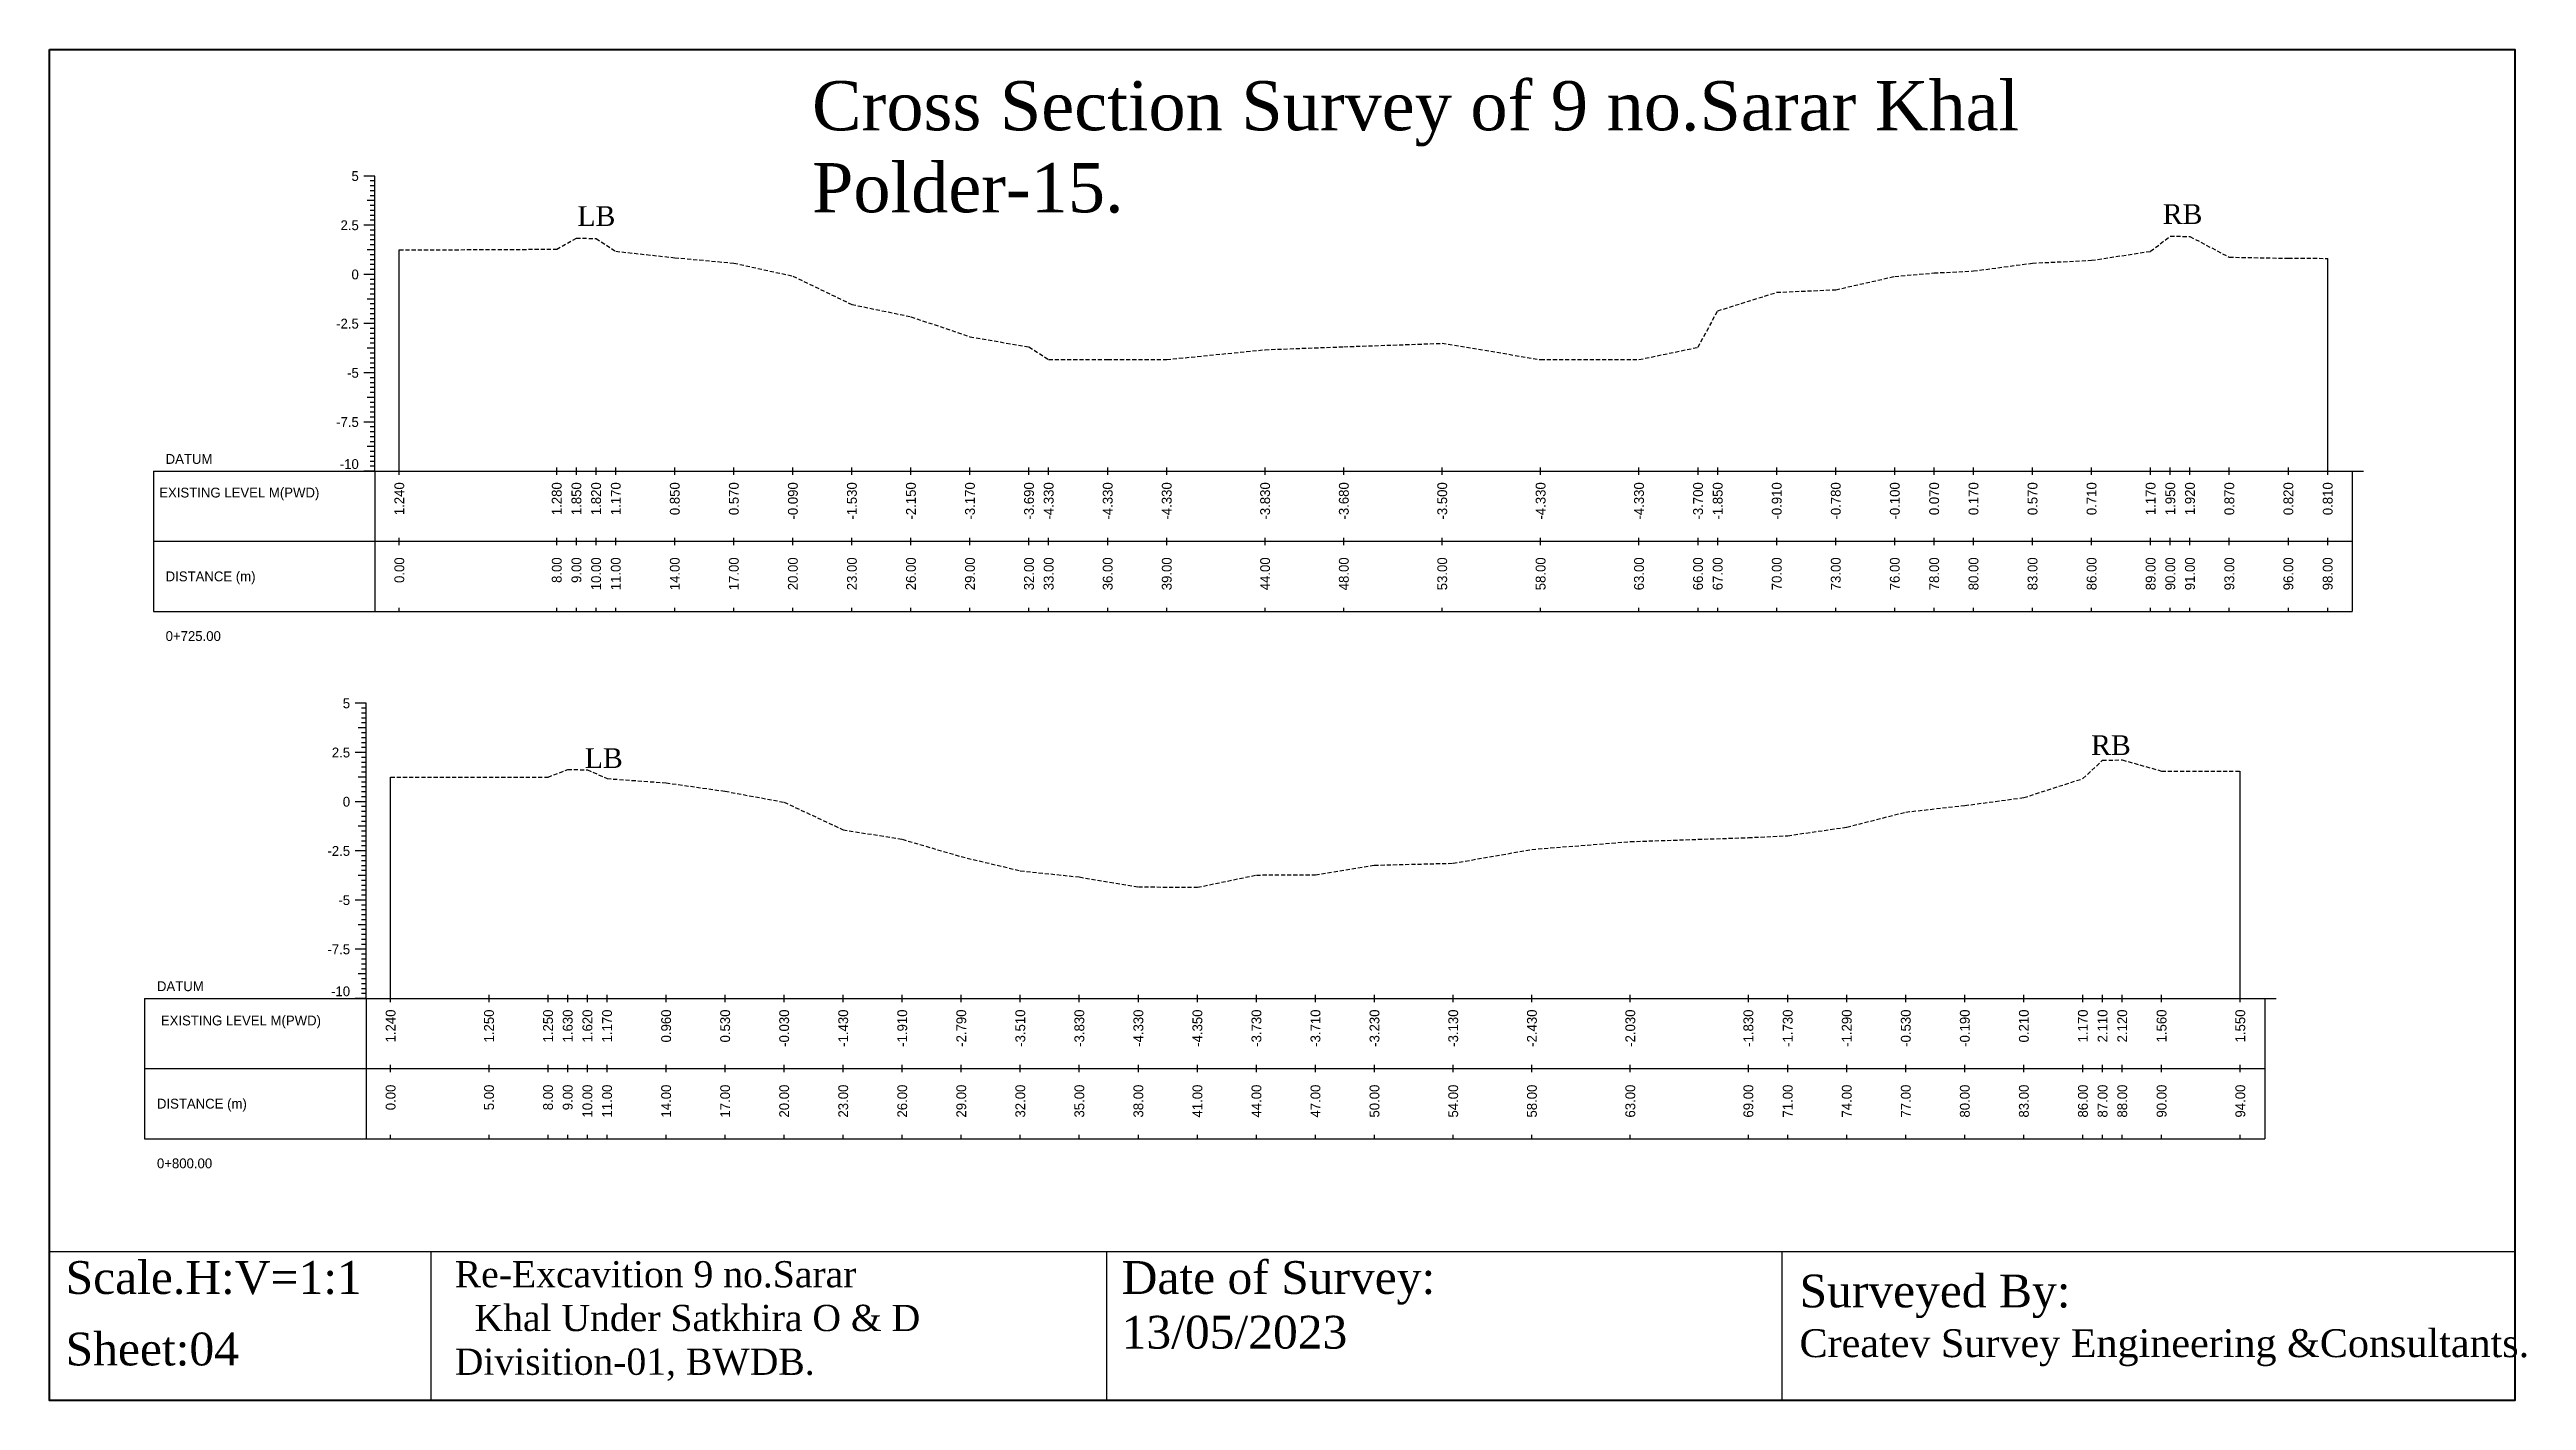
# Model space of a CAD drawing. Header units: inches. Extents: x 2527 to 3799, y -2520 to -1051.
# Drawn here: x 2527.3 to 2678.4, y -1543.1 to -1460.7 of the extents above; entities that cross this region are included whole.
import ezdxf
from ezdxf.enums import TextEntityAlignment as Align

# ---------------------------------------------------------------- set-up
doc = ezdxf.new("R2010")
doc.units = ezdxf.units.IN
doc.header["$MEASUREMENT"] = 0
doc.linetypes.add('HIDDEN', pattern=[0.375, 0.25, -0.125])
doc.layers.add('CS_Drawing', color=7, linetype='Continuous')
doc.layers.add('GL', color=3, linetype='HIDDEN')
doc.styles.add('romans', font='romans.shx')

msp = doc.modelspace()

# ---------------------------------------------------------------- texts
at = {"attachment_point": 1, "style": 'romans'}
for s, insert, char_height, width in [('{\\fTimes New Roman|b0|i0|c0|p18;Cross Section Survey of 9 no.Sarar Khal Polder-15.}', (2573.84, -1462.64), 3, 75.7359), ('{\\fTimes New Roman|b0|i0|c0|p18;LB}', (2559.53, -1470.27), 1.2, 105.3266), ('{\\fTimes New Roman|b0|i0|c0|p18;RB}', (2656.21, -1470.15), 1.2, 105.3266), ('{\\fTimes New Roman|b0|i0|c0|p18;RB}', (2651.84, -1502.53), 1.2, 105.3266), ('{\\fTimes New Roman|b0|i0|c0|p18;LB}', (2559.98, -1503.32), 1.2, 105.3266), ('{\\fTimes New Roman|b0|i0|c0|p18;Scale.H:V=1:1}', (2528.32, -1534.59), 2, 22.2708), ('{\\fTimes New Roman|b0|i0|c0|p18;Re-Excavition 9 no.Sarar\\P  Khal Under Satkhira O & D    Divisition-01, BWDB.}', (2552.05, -1534.59), 1.6, 38.8405), ('{\\fTimes New Roman|b0|i0|c0|p18;Date of Survey: 13/05/2023}', (2592.72, -1534.59), 2, 22.2708), ('{\\fTimes New Roman|b0|i0|c0|p18;Surveyed By:                                     \\H0.85x;Createv Survey Engineering &Consultants.}', (2634.06, -1535.41), 2, 45.2193), ('{\\fTimes New Roman|b0|i0|c0|p18;Sheet:04}', (2528.32, -1538.95), 2, 38.8405)]:
    msp.add_mtext(s, dxfattribs=dict(at, insert=insert, char_height=char_height, width=width))
at = {"layer": 'CS_Drawing'}
for s, p in [('5', (2546.2, -1468.43)), ('2.5', (2546.2, -1471.43)), ('0', (2546.2, -1474.43)), ('-2.5', (2546.2, -1477.43)), ('-5', (2546.2, -1480.43)), ('-7.5', (2546.2, -1483.43)), ('5', (2545.67, -1500.58)), ('2.5', (2545.67, -1503.58)), ('0', (2545.67, -1506.58)), ('-2.5', (2545.67, -1509.58)), ('-5', (2545.67, -1512.58)), ('-7.5', (2545.67, -1515.58))]:
    msp.add_text(s, height=0.6, dxfattribs=at).set_placement(p, align=Align.MIDDLE_RIGHT)
for s, p in [('DATUM', (2534.42, -1485.68)), ('EXISTING LEVEL M(PWD)', (2534.03, -1487.73)), ('DISTANCE (m)', (2534.42, -1492.84)), ('0+725.00', (2534.42, -1496.48)), ('DATUM', (2533.89, -1517.83)), ('EXISTING LEVEL M(PWD)', (2534.13, -1519.92)), ('DISTANCE (m)', (2533.89, -1524.99)), ('0+800.00', (2533.89, -1528.63))]:
    msp.add_text(s, height=0.6, dxfattribs=at).set_placement(p, align=Align.MIDDLE_LEFT)
for p in [(2546.2, -1486.29), (2545.67, -1518.44)]:
    msp.add_text('-10', height=0.6, dxfattribs=at).set_placement(p, align=Align.RIGHT)
for s, p in [('1.240', (2548.67, -1487.1)), ('1.280', (2558.27, -1487.1)), ('1.850', (2559.47, -1487.1)), ('1.820', (2560.67, -1487.1)), ('1.170', (2561.87, -1487.1)), ('0.850', (2565.47, -1487.1)), ('0.570', (2569.07, -1487.1)), ('-0.090', (2572.67, -1487.1)), ('-1.530', (2576.27, -1487.1)), ('-2.150', (2579.87, -1487.1)), ('-3.170', (2583.47, -1487.1)), ('-3.690', (2587.07, -1487.1)), ('-4.330', (2588.27, -1487.1)), ('-4.330', (2591.87, -1487.1)), ('-4.330', (2595.47, -1487.1)), ('-3.830', (2601.47, -1487.1)), ('-3.680', (2606.27, -1487.1)), ('-3.500', (2612.27, -1487.1)), ('-4.330', (2618.27, -1487.1)), ('-4.330', (2624.27, -1487.1)), ('-3.700', (2627.87, -1487.1)), ('-1.850', (2629.07, -1487.1)), ('-0.910', (2632.67, -1487.1)), ('-0.780', (2636.27, -1487.1)), ('-0.100', (2639.87, -1487.1)), ('0.070', (2642.27, -1487.1)), ('0.170', (2644.67, -1487.1)), ('0.570', (2648.27, -1487.1)), ('0.710', (2651.87, -1487.1)), ('1.170', (2655.47, -1487.1)), ('1.950', (2656.67, -1487.1)), ('1.920', (2657.87, -1487.1)), ('0.870', (2660.27, -1487.1)), ('0.820', (2663.87, -1487.1)), ('0.810', (2666.27, -1487.1)), ('0.00', (2548.67, -1491.68)), ('8.00', (2558.27, -1491.68)), ('9.00', (2559.47, -1491.68)), ('10.00', (2560.67, -1491.68)), ('11.00', (2561.87, -1491.68)), ('14.00', (2565.47, -1491.68)), ('17.00', (2569.07, -1491.68)), ('20.00', (2572.67, -1491.68)), ('23.00', (2576.27, -1491.68)), ('26.00', (2579.87, -1491.68)), ('29.00', (2583.47, -1491.68)), ('32.00', (2587.07, -1491.68)), ('33.00', (2588.27, -1491.68)), ('36.00', (2591.87, -1491.68)), ('39.00', (2595.47, -1491.68)), ('44.00', (2601.47, -1491.68)), ('48.00', (2606.27, -1491.68)), ('53.00', (2612.27, -1491.68)), ('58.00', (2618.27, -1491.68)), ('63.00', (2624.27, -1491.68)), ('66.00', (2627.87, -1491.68)), ('67.00', (2629.07, -1491.68)), ('70.00', (2632.67, -1491.68)), ('73.00', (2636.27, -1491.68)), ('76.00', (2639.87, -1491.68)), ('78.00', (2642.27, -1491.68)), ('80.00', (2644.67, -1491.68)), ('83.00', (2648.27, -1491.68)), ('86.00', (2651.87, -1491.68)), ('89.00', (2655.47, -1491.68)), ('90.00', (2656.67, -1491.68)), ('91.00', (2657.87, -1491.68)), ('93.00', (2660.27, -1491.68)), ('96.00', (2663.87, -1491.68)), ('98.00', (2666.27, -1491.68)), ('1.240', (2548.14, -1519.25)), ('1.250', (2554.14, -1519.25)), ('1.250', (2557.74, -1519.25)), ('1.630', (2558.94, -1519.25)), ('1.620', (2560.14, -1519.25)), ('1.170', (2561.34, -1519.25)), ('0.960', (2564.94, -1519.25)), ('0.530', (2568.54, -1519.25)), ('-0.030', (2572.14, -1519.25)), ('-1.430', (2575.74, -1519.25)), ('-1.910', (2579.34, -1519.25)), ('-2.790', (2582.94, -1519.25)), ('-3.510', (2586.54, -1519.25)), ('-3.830', (2590.14, -1519.25)), ('-4.330', (2593.74, -1519.25)), ('-4.350', (2597.34, -1519.25)), ('-3.730', (2600.94, -1519.25)), ('-3.710', (2604.54, -1519.25)), ('-3.230', (2608.14, -1519.25)), ('-3.130', (2612.94, -1519.25)), ('-2.430', (2617.74, -1519.25)), ('-2.030', (2623.74, -1519.25)), ('-1.830', (2630.94, -1519.25)), ('-1.730', (2633.34, -1519.25)), ('-1.290', (2636.94, -1519.25)), ('-0.530', (2640.54, -1519.25)), ('-0.190', (2644.14, -1519.25)), ('0.210', (2647.74, -1519.25)), ('1.170', (2651.34, -1519.25)), ('2.110', (2652.54, -1519.25)), ('2.120', (2653.74, -1519.25)), ('1.560', (2656.14, -1519.25)), ('1.550', (2660.94, -1519.25)), ('0.00', (2548.14, -1523.83)), ('5.00', (2554.14, -1523.83)), ('8.00', (2557.74, -1523.83)), ('9.00', (2558.94, -1523.83)), ('10.00', (2560.14, -1523.83)), ('11.00', (2561.34, -1523.83)), ('14.00', (2564.94, -1523.83)), ('17.00', (2568.54, -1523.83)), ('20.00', (2572.14, -1523.83)), ('23.00', (2575.74, -1523.83)), ('26.00', (2579.34, -1523.83)), ('29.00', (2582.94, -1523.83)), ('32.00', (2586.54, -1523.83)), ('35.00', (2590.14, -1523.83)), ('38.00', (2593.74, -1523.83)), ('41.00', (2597.34, -1523.83)), ('44.00', (2600.94, -1523.83)), ('47.00', (2604.54, -1523.83)), ('50.00', (2608.14, -1523.83)), ('54.00', (2612.94, -1523.83)), ('58.00', (2617.74, -1523.83)), ('63.00', (2623.74, -1523.83)), ('69.00', (2630.94, -1523.83)), ('71.00', (2633.34, -1523.83)), ('74.00', (2636.94, -1523.83)), ('77.00', (2640.54, -1523.83)), ('80.00', (2644.14, -1523.83)), ('83.00', (2647.74, -1523.83)), ('86.00', (2651.34, -1523.83)), ('87.00', (2652.54, -1523.83)), ('88.00', (2653.74, -1523.83)), ('90.00', (2656.14, -1523.83)), ('94.00', (2660.94, -1523.83))]:
    msp.add_text(s, height=0.6, rotation=90, dxfattribs=at).set_placement(p, align=Align.MIDDLE_RIGHT)

# ---------------------------------------------------------------- linework, layer by layer
at = {"color": 4, "lineweight": 40}
msp.add_lwpolyline([(2527.34, -1460.72), (2677.68, -1460.72), (2677.68, -1543.09), (2527.34, -1543.09)], close=True, dxfattribs=at)
for points in [[(2677.68, -1460.72), (2677.68, -1543.09)], [(2527.34, -1534.01), (2677.68, -1534.01)], [(2527.34, -1534.01), (2527.34, -1543.09)], [(2550.59, -1534.01), (2550.59, -1543.09)], [(2591.79, -1534.01), (2591.79, -1543.09)], [(2632.99, -1534.01), (2632.99, -1543.09)]]:
    msp.add_lwpolyline(points)
at = {"layer": 'CS_Drawing'}
for p, q in [((2547.17, -1468.43), (2546.5, -1468.43)), ((2547.17, -1468.43), (2546.7, -1468.43)), ((2547.17, -1468.43), (2546.9, -1468.43)), ((2547.17, -1468.73), (2546.9, -1468.73)), ((2547.17, -1469.03), (2546.9, -1469.03)), ((2547.17, -1469.33), (2546.9, -1469.33)), ((2547.17, -1469.63), (2546.9, -1469.63)), ((2547.17, -1486.43), (2547.17, -1468.43)), ((2547.17, -1469.93), (2546.7, -1469.93)), ((2547.17, -1469.93), (2546.9, -1469.93)), ((2547.17, -1470.23), (2546.9, -1470.23)), ((2547.17, -1470.53), (2546.9, -1470.53)), ((2547.17, -1470.83), (2546.9, -1470.83)), ((2547.17, -1471.13), (2546.9, -1471.13)), ((2547.17, -1471.43), (2546.5, -1471.43)), ((2547.17, -1471.43), (2546.7, -1471.43)), ((2547.17, -1471.43), (2546.9, -1471.43)), ((2547.17, -1471.73), (2546.9, -1471.73)), ((2547.17, -1472.03), (2546.9, -1472.03)), ((2547.17, -1472.33), (2546.9, -1472.33)), ((2547.17, -1472.63), (2546.9, -1472.63)), ((2547.17, -1472.93), (2546.7, -1472.93)), ((2547.17, -1472.93), (2546.9, -1472.93)), ((2547.17, -1473.23), (2546.9, -1473.23)), ((2547.17, -1473.53), (2546.9, -1473.53)), ((2547.17, -1473.83), (2546.9, -1473.83)), ((2547.17, -1474.13), (2546.9, -1474.13)), ((2548.67, -1486.43), (2548.67, -1472.94)), ((2666.27, -1486.43), (2666.27, -1473.45)), ((2547.17, -1474.43), (2546.5, -1474.43)), ((2547.17, -1474.43), (2546.7, -1474.43)), ((2547.17, -1474.43), (2546.9, -1474.43)), ((2547.17, -1474.73), (2546.9, -1474.73)), ((2547.17, -1475.03), (2546.9, -1475.03)), ((2547.17, -1475.33), (2546.9, -1475.33)), ((2547.17, -1475.63), (2546.9, -1475.63)), ((2547.17, -1475.93), (2546.7, -1475.93)), ((2547.17, -1475.93), (2546.9, -1475.93)), ((2547.17, -1476.23), (2546.9, -1476.23)), ((2547.17, -1476.53), (2546.9, -1476.53)), ((2547.17, -1476.83), (2546.9, -1476.83)), ((2547.17, -1477.13), (2546.9, -1477.13)), ((2547.17, -1477.43), (2546.5, -1477.43)), ((2547.17, -1477.43), (2546.7, -1477.43)), ((2547.17, -1477.43), (2546.9, -1477.43)), ((2547.17, -1477.73), (2546.9, -1477.73)), ((2547.17, -1478.03), (2546.9, -1478.03)), ((2547.17, -1478.33), (2546.9, -1478.33)), ((2547.17, -1478.63), (2546.9, -1478.63)), ((2547.17, -1478.93), (2546.7, -1478.93)), ((2547.17, -1478.93), (2546.9, -1478.93)), ((2547.17, -1479.23), (2546.9, -1479.23)), ((2547.17, -1479.53), (2546.9, -1479.53)), ((2547.17, -1479.83), (2546.9, -1479.83)), ((2547.17, -1480.13), (2546.9, -1480.13)), ((2547.17, -1480.43), (2546.5, -1480.43)), ((2547.17, -1480.43), (2546.7, -1480.43)), ((2547.17, -1480.43), (2546.9, -1480.43)), ((2547.17, -1480.73), (2546.9, -1480.73)), ((2547.17, -1481.03), (2546.9, -1481.03)), ((2547.17, -1481.33), (2546.9, -1481.33)), ((2547.17, -1481.63), (2546.9, -1481.63)), ((2547.17, -1481.93), (2546.7, -1481.93)), ((2547.17, -1481.93), (2546.9, -1481.93)), ((2547.17, -1482.23), (2546.9, -1482.23)), ((2547.17, -1482.53), (2546.9, -1482.53)), ((2547.17, -1482.83), (2546.9, -1482.83)), ((2547.17, -1483.13), (2546.9, -1483.13)), ((2547.17, -1483.43), (2546.5, -1483.43)), ((2547.17, -1483.43), (2546.7, -1483.43)), ((2547.17, -1483.43), (2546.9, -1483.43)), ((2547.17, -1483.73), (2546.9, -1483.73)), ((2547.17, -1484.03), (2546.9, -1484.03)), ((2547.17, -1484.33), (2546.9, -1484.33)), ((2547.17, -1484.63), (2546.9, -1484.63)), ((2547.17, -1484.93), (2546.7, -1484.93)), ((2547.17, -1484.93), (2546.9, -1484.93)), ((2547.17, -1485.23), (2546.9, -1485.23)), ((2547.17, -1485.53), (2546.9, -1485.53)), ((2547.17, -1485.83), (2546.9, -1485.83)), ((2547.17, -1486.13), (2546.9, -1486.13)), ((2548.67, -1486.65), (2548.67, -1486.2)), ((2558.27, -1486.65), (2558.27, -1486.2)), ((2559.47, -1486.65), (2559.47, -1486.2)), ((2560.67, -1486.65), (2560.67, -1486.2)), ((2561.87, -1486.65), (2561.87, -1486.2)), ((2565.47, -1486.65), (2565.47, -1486.2)), ((2569.07, -1486.65), (2569.07, -1486.2)), ((2572.67, -1486.65), (2572.67, -1486.2)), ((2576.27, -1486.65), (2576.27, -1486.2)), ((2579.87, -1486.65), (2579.87, -1486.2)), ((2583.47, -1486.65), (2583.47, -1486.2)), ((2587.07, -1486.65), (2587.07, -1486.2)), ((2588.27, -1486.65), (2588.27, -1486.2)), ((2591.87, -1486.65), (2591.87, -1486.2)), ((2595.47, -1486.65), (2595.47, -1486.2)), ((2601.47, -1486.65), (2601.47, -1486.2)), ((2606.27, -1486.65), (2606.27, -1486.2)), ((2612.27, -1486.65), (2612.27, -1486.2)), ((2618.27, -1486.65), (2618.27, -1486.2)), ((2624.27, -1486.65), (2624.27, -1486.2)), ((2627.87, -1486.65), (2627.87, -1486.2)), ((2629.07, -1486.65), (2629.07, -1486.2)), ((2632.67, -1486.65), (2632.67, -1486.2)), ((2636.27, -1486.65), (2636.27, -1486.2)), ((2639.87, -1486.65), (2639.87, -1486.2)), ((2642.27, -1486.65), (2642.27, -1486.2)), ((2644.67, -1486.65), (2644.67, -1486.2)), ((2648.27, -1486.65), (2648.27, -1486.2)), ((2651.87, -1486.65), (2651.87, -1486.2)), ((2655.47, -1486.65), (2655.47, -1486.2)), ((2656.67, -1486.65), (2656.67, -1486.2)), ((2657.87, -1486.65), (2657.87, -1486.2)), ((2660.27, -1486.65), (2660.27, -1486.2)), ((2663.87, -1486.65), (2663.87, -1486.2)), ((2666.27, -1486.65), (2666.27, -1486.2)), ((2533.67, -1486.43), (2547.17, -1486.43)), ((2533.67, -1486.43), (2533.67, -1494.98)), ((2547.17, -1486.43), (2546.5, -1486.43)), ((2547.17, -1486.43), (2546.7, -1486.43)), ((2547.17, -1486.43), (2546.9, -1486.43)), ((2547.17, -1486.43), (2667.77, -1486.43)), ((2547.17, -1486.43), (2547.17, -1494.98)), ((2667.77, -1486.43), (2668.45, -1486.43)), ((2667.77, -1486.43), (2668.25, -1486.43)), ((2667.77, -1486.43), (2668.04, -1486.43)), ((2667.77, -1486.43), (2667.77, -1494.98)), ((2533.67, -1490.7), (2547.17, -1490.7)), ((2547.17, -1490.7), (2667.77, -1490.7)), ((2547.17, -1490.7), (2667.77, -1490.7)), ((2548.67, -1490.93), (2548.67, -1490.48)), ((2558.27, -1490.93), (2558.27, -1490.48)), ((2559.47, -1490.93), (2559.47, -1490.48)), ((2560.67, -1490.93), (2560.67, -1490.48)), ((2561.87, -1490.93), (2561.87, -1490.48)), ((2565.47, -1490.93), (2565.47, -1490.48)), ((2569.07, -1490.93), (2569.07, -1490.48)), ((2572.67, -1490.93), (2572.67, -1490.48)), ((2576.27, -1490.93), (2576.27, -1490.48)), ((2579.87, -1490.93), (2579.87, -1490.48)), ((2583.47, -1490.93), (2583.47, -1490.48)), ((2587.07, -1490.93), (2587.07, -1490.48)), ((2588.27, -1490.93), (2588.27, -1490.48)), ((2591.87, -1490.93), (2591.87, -1490.48)), ((2595.47, -1490.93), (2595.47, -1490.48)), ((2601.47, -1490.93), (2601.47, -1490.48)), ((2606.27, -1490.93), (2606.27, -1490.48)), ((2612.27, -1490.93), (2612.27, -1490.48)), ((2618.27, -1490.93), (2618.27, -1490.48)), ((2624.27, -1490.93), (2624.27, -1490.48)), ((2627.87, -1490.93), (2627.87, -1490.48)), ((2629.07, -1490.93), (2629.07, -1490.48)), ((2632.67, -1490.93), (2632.67, -1490.48)), ((2636.27, -1490.93), (2636.27, -1490.48)), ((2639.87, -1490.93), (2639.87, -1490.48)), ((2642.27, -1490.93), (2642.27, -1490.48)), ((2644.67, -1490.93), (2644.67, -1490.48)), ((2648.27, -1490.93), (2648.27, -1490.48)), ((2651.87, -1490.93), (2651.87, -1490.48)), ((2655.47, -1490.93), (2655.47, -1490.48)), ((2656.67, -1490.93), (2656.67, -1490.48)), ((2657.87, -1490.93), (2657.87, -1490.48)), ((2660.27, -1490.93), (2660.27, -1490.48)), ((2663.87, -1490.93), (2663.87, -1490.48)), ((2666.27, -1490.93), (2666.27, -1490.48)), ((2533.67, -1494.98), (2547.17, -1494.98)), ((2547.17, -1494.98), (2667.77, -1494.98)), ((2548.67, -1494.98), (2548.67, -1494.75)), ((2558.27, -1494.98), (2558.27, -1494.75)), ((2559.47, -1494.98), (2559.47, -1494.75)), ((2560.67, -1494.98), (2560.67, -1494.75)), ((2561.87, -1494.98), (2561.87, -1494.75)), ((2565.47, -1494.98), (2565.47, -1494.75)), ((2569.07, -1494.98), (2569.07, -1494.75)), ((2572.67, -1494.98), (2572.67, -1494.75)), ((2576.27, -1494.98), (2576.27, -1494.75)), ((2579.87, -1494.98), (2579.87, -1494.75)), ((2583.47, -1494.98), (2583.47, -1494.75)), ((2587.07, -1494.98), (2587.07, -1494.75)), ((2588.27, -1494.98), (2588.27, -1494.75)), ((2591.87, -1494.98), (2591.87, -1494.75)), ((2595.47, -1494.98), (2595.47, -1494.75)), ((2601.47, -1494.98), (2601.47, -1494.75)), ((2606.27, -1494.98), (2606.27, -1494.75)), ((2612.27, -1494.98), (2612.27, -1494.75)), ((2618.27, -1494.98), (2618.27, -1494.75)), ((2624.27, -1494.98), (2624.27, -1494.75)), ((2627.87, -1494.98), (2627.87, -1494.75)), ((2629.07, -1494.98), (2629.07, -1494.75)), ((2632.67, -1494.98), (2632.67, -1494.75)), ((2636.27, -1494.98), (2636.27, -1494.75)), ((2639.87, -1494.98), (2639.87, -1494.75)), ((2642.27, -1494.98), (2642.27, -1494.75)), ((2644.67, -1494.98), (2644.67, -1494.75)), ((2648.27, -1494.98), (2648.27, -1494.75)), ((2651.87, -1494.98), (2651.87, -1494.75)), ((2655.47, -1494.98), (2655.47, -1494.75)), ((2656.67, -1494.98), (2656.67, -1494.75)), ((2657.87, -1494.98), (2657.87, -1494.75)), ((2660.27, -1494.98), (2660.27, -1494.75)), ((2663.87, -1494.98), (2663.87, -1494.75)), ((2666.27, -1494.98), (2666.27, -1494.75)), ((2546.64, -1500.58), (2545.97, -1500.58)), ((2546.64, -1500.58), (2546.17, -1500.58)), ((2546.64, -1500.58), (2546.37, -1500.58)), ((2546.64, -1500.88), (2546.37, -1500.88)), ((2546.64, -1501.18), (2546.37, -1501.18)), ((2546.64, -1518.58), (2546.64, -1500.58)), ((2546.64, -1502.08), (2546.17, -1502.08)), ((2546.64, -1501.48), (2546.37, -1501.48)), ((2546.64, -1501.78), (2546.37, -1501.78)), ((2546.64, -1502.08), (2546.37, -1502.08)), ((2546.64, -1502.38), (2546.37, -1502.38)), ((2546.64, -1502.68), (2546.37, -1502.68)), ((2546.64, -1503.58), (2545.97, -1503.58)), ((2546.64, -1503.58), (2546.17, -1503.58)), ((2546.64, -1502.98), (2546.37, -1502.98)), ((2546.64, -1503.28), (2546.37, -1503.28)), ((2546.64, -1503.58), (2546.37, -1503.58)), ((2546.64, -1503.88), (2546.37, -1503.88)), ((2546.64, -1504.18), (2546.37, -1504.18)), ((2546.64, -1505.08), (2546.17, -1505.08)), ((2546.64, -1504.48), (2546.37, -1504.48)), ((2546.64, -1504.78), (2546.37, -1504.78)), ((2546.64, -1505.08), (2546.37, -1505.08)), ((2546.64, -1505.38), (2546.37, -1505.38)), ((2546.64, -1505.68), (2546.37, -1505.68)), ((2546.64, -1505.98), (2546.37, -1505.98)), ((2548.14, -1518.58), (2548.14, -1505.09)), ((2660.94, -1518.58), (2660.94, -1504.72)), ((2546.64, -1506.58), (2545.97, -1506.58)), ((2546.64, -1506.58), (2546.17, -1506.58)), ((2546.64, -1506.28), (2546.37, -1506.28)), ((2546.64, -1506.58), (2546.37, -1506.58)), ((2546.64, -1506.88), (2546.37, -1506.88)), ((2546.64, -1507.18), (2546.37, -1507.18)), ((2546.64, -1507.48), (2546.37, -1507.48)), ((2546.64, -1508.08), (2546.17, -1508.08)), ((2546.64, -1507.78), (2546.37, -1507.78)), ((2546.64, -1508.08), (2546.37, -1508.08)), ((2546.64, -1508.38), (2546.37, -1508.38)), ((2546.64, -1508.68), (2546.37, -1508.68)), ((2546.64, -1508.98), (2546.37, -1508.98)), ((2546.64, -1509.58), (2545.97, -1509.58)), ((2546.64, -1509.58), (2546.17, -1509.58)), ((2546.64, -1509.28), (2546.37, -1509.28)), ((2546.64, -1509.58), (2546.37, -1509.58)), ((2546.64, -1509.88), (2546.37, -1509.88)), ((2546.64, -1510.18), (2546.37, -1510.18)), ((2546.64, -1510.48), (2546.37, -1510.48)), ((2546.64, -1511.08), (2546.17, -1511.08)), ((2546.64, -1510.78), (2546.37, -1510.78)), ((2546.64, -1511.08), (2546.37, -1511.08)), ((2546.64, -1511.38), (2546.37, -1511.38)), ((2546.64, -1511.68), (2546.37, -1511.68)), ((2546.64, -1511.98), (2546.37, -1511.98)), ((2546.64, -1512.58), (2545.97, -1512.58)), ((2546.64, -1512.58), (2546.17, -1512.58)), ((2546.64, -1512.28), (2546.37, -1512.28)), ((2546.64, -1512.58), (2546.37, -1512.58)), ((2546.64, -1512.88), (2546.37, -1512.88)), ((2546.64, -1513.18), (2546.37, -1513.18)), ((2546.64, -1513.48), (2546.37, -1513.48)), ((2546.64, -1514.08), (2546.17, -1514.08)), ((2546.64, -1513.78), (2546.37, -1513.78)), ((2546.64, -1514.08), (2546.37, -1514.08)), ((2546.64, -1514.38), (2546.37, -1514.38)), ((2546.64, -1514.68), (2546.37, -1514.68)), ((2546.64, -1514.98), (2546.37, -1514.98)), ((2546.64, -1515.58), (2545.97, -1515.58)), ((2546.64, -1515.58), (2546.17, -1515.58)), ((2546.64, -1515.28), (2546.37, -1515.28)), ((2546.64, -1515.58), (2546.37, -1515.58)), ((2546.64, -1515.88), (2546.37, -1515.88)), ((2546.64, -1516.18), (2546.37, -1516.18)), ((2546.64, -1516.48), (2546.37, -1516.48)), ((2546.64, -1517.08), (2546.17, -1517.08)), ((2546.64, -1516.78), (2546.37, -1516.78)), ((2546.64, -1517.08), (2546.37, -1517.08)), ((2546.64, -1517.38), (2546.37, -1517.38)), ((2546.64, -1517.68), (2546.37, -1517.68)), ((2546.64, -1517.98), (2546.37, -1517.98)), ((2533.14, -1518.58), (2546.64, -1518.58)), ((2533.14, -1518.58), (2533.14, -1527.13)), ((2546.64, -1518.58), (2545.97, -1518.58)), ((2546.64, -1518.58), (2546.17, -1518.58)), ((2546.64, -1518.28), (2546.37, -1518.28)), ((2546.64, -1518.58), (2546.37, -1518.58)), ((2546.64, -1518.58), (2662.44, -1518.58)), ((2546.64, -1518.58), (2546.64, -1527.13)), ((2548.14, -1518.8), (2548.14, -1518.35)), ((2554.14, -1518.8), (2554.14, -1518.35)), ((2557.74, -1518.8), (2557.74, -1518.35)), ((2558.94, -1518.8), (2558.94, -1518.35)), ((2560.14, -1518.8), (2560.14, -1518.35)), ((2561.34, -1518.8), (2561.34, -1518.35)), ((2564.94, -1518.8), (2564.94, -1518.35)), ((2568.54, -1518.8), (2568.54, -1518.35)), ((2572.14, -1518.8), (2572.14, -1518.35)), ((2575.74, -1518.8), (2575.74, -1518.35)), ((2579.34, -1518.8), (2579.34, -1518.35)), ((2582.94, -1518.8), (2582.94, -1518.35)), ((2586.54, -1518.8), (2586.54, -1518.35)), ((2590.14, -1518.8), (2590.14, -1518.35)), ((2593.74, -1518.8), (2593.74, -1518.35)), ((2597.34, -1518.8), (2597.34, -1518.35)), ((2600.94, -1518.8), (2600.94, -1518.35)), ((2604.54, -1518.8), (2604.54, -1518.35)), ((2608.14, -1518.8), (2608.14, -1518.35)), ((2612.94, -1518.8), (2612.94, -1518.35)), ((2617.74, -1518.8), (2617.74, -1518.35)), ((2623.74, -1518.8), (2623.74, -1518.35)), ((2630.94, -1518.8), (2630.94, -1518.35)), ((2633.34, -1518.8), (2633.34, -1518.35)), ((2636.94, -1518.8), (2636.94, -1518.35)), ((2640.54, -1518.8), (2640.54, -1518.35)), ((2644.14, -1518.8), (2644.14, -1518.35)), ((2647.74, -1518.8), (2647.74, -1518.35)), ((2651.34, -1518.8), (2651.34, -1518.35)), ((2652.54, -1518.8), (2652.54, -1518.35)), ((2653.74, -1518.8), (2653.74, -1518.35)), ((2656.14, -1518.8), (2656.14, -1518.35)), ((2660.94, -1518.8), (2660.94, -1518.35)), ((2662.44, -1518.58), (2663.12, -1518.58)), ((2662.44, -1518.58), (2662.92, -1518.58)), ((2662.44, -1518.58), (2662.71, -1518.58)), ((2662.44, -1518.58), (2662.44, -1527.13)), ((2533.14, -1522.85), (2546.64, -1522.85)), ((2546.64, -1522.85), (2662.44, -1522.85)), ((2546.64, -1522.85), (2662.44, -1522.85)), ((2548.14, -1523.08), (2548.14, -1522.63)), ((2554.14, -1523.08), (2554.14, -1522.63)), ((2557.74, -1523.08), (2557.74, -1522.63)), ((2558.94, -1523.08), (2558.94, -1522.63)), ((2560.14, -1523.08), (2560.14, -1522.63)), ((2561.34, -1523.08), (2561.34, -1522.63)), ((2564.94, -1523.08), (2564.94, -1522.63)), ((2568.54, -1523.08), (2568.54, -1522.63)), ((2572.14, -1523.08), (2572.14, -1522.63)), ((2575.74, -1523.08), (2575.74, -1522.63)), ((2579.34, -1523.08), (2579.34, -1522.63)), ((2582.94, -1523.08), (2582.94, -1522.63)), ((2586.54, -1523.08), (2586.54, -1522.63)), ((2590.14, -1523.08), (2590.14, -1522.63)), ((2593.74, -1523.08), (2593.74, -1522.63)), ((2597.34, -1523.08), (2597.34, -1522.63)), ((2600.94, -1523.08), (2600.94, -1522.63)), ((2604.54, -1523.08), (2604.54, -1522.63)), ((2608.14, -1523.08), (2608.14, -1522.63)), ((2612.94, -1523.08), (2612.94, -1522.63)), ((2617.74, -1523.08), (2617.74, -1522.63)), ((2623.74, -1523.08), (2623.74, -1522.63)), ((2630.94, -1523.08), (2630.94, -1522.63)), ((2633.34, -1523.08), (2633.34, -1522.63)), ((2636.94, -1523.08), (2636.94, -1522.63)), ((2640.54, -1523.08), (2640.54, -1522.63)), ((2644.14, -1523.08), (2644.14, -1522.63)), ((2647.74, -1523.08), (2647.74, -1522.63)), ((2651.34, -1523.08), (2651.34, -1522.63)), ((2652.54, -1523.08), (2652.54, -1522.63)), ((2653.74, -1523.08), (2653.74, -1522.63)), ((2656.14, -1523.08), (2656.14, -1522.63)), ((2660.94, -1523.08), (2660.94, -1522.63)), ((2548.14, -1527.13), (2548.14, -1526.9)), ((2554.14, -1527.13), (2554.14, -1526.9)), ((2557.74, -1527.13), (2557.74, -1526.9)), ((2558.94, -1527.13), (2558.94, -1526.9)), ((2560.14, -1527.13), (2560.14, -1526.9)), ((2561.34, -1527.13), (2561.34, -1526.9)), ((2564.94, -1527.13), (2564.94, -1526.9)), ((2568.54, -1527.13), (2568.54, -1526.9)), ((2572.14, -1527.13), (2572.14, -1526.9)), ((2575.74, -1527.13), (2575.74, -1526.9)), ((2579.34, -1527.13), (2579.34, -1526.9)), ((2582.94, -1527.13), (2582.94, -1526.9)), ((2586.54, -1527.13), (2586.54, -1526.9)), ((2590.14, -1527.13), (2590.14, -1526.9)), ((2593.74, -1527.13), (2593.74, -1526.9)), ((2597.34, -1527.13), (2597.34, -1526.9)), ((2600.94, -1527.13), (2600.94, -1526.9)), ((2604.54, -1527.13), (2604.54, -1526.9)), ((2608.14, -1527.13), (2608.14, -1526.9)), ((2612.94, -1527.13), (2612.94, -1526.9)), ((2617.74, -1527.13), (2617.74, -1526.9)), ((2623.74, -1527.13), (2623.74, -1526.9)), ((2630.94, -1527.13), (2630.94, -1526.9)), ((2633.34, -1527.13), (2633.34, -1526.9)), ((2636.94, -1527.13), (2636.94, -1526.9)), ((2640.54, -1527.13), (2640.54, -1526.9)), ((2644.14, -1527.13), (2644.14, -1526.9)), ((2647.74, -1527.13), (2647.74, -1526.9)), ((2651.34, -1527.13), (2651.34, -1526.9)), ((2652.54, -1527.13), (2652.54, -1526.9)), ((2653.74, -1527.13), (2653.74, -1526.9)), ((2656.14, -1527.13), (2656.14, -1526.9)), ((2660.94, -1527.13), (2660.94, -1526.9)), ((2533.14, -1527.13), (2546.64, -1527.13)), ((2546.64, -1527.13), (2662.44, -1527.13))]:
    msp.add_line(p, q, dxfattribs=at)
at = {"layer": 'GL'}
for points in [[(2548.67, -1472.94), (2558.27, -1472.89), (2559.47, -1472.21), (2560.67, -1472.24), (2561.87, -1473.02), (2565.47, -1473.41), (2569.07, -1473.74), (2572.67, -1474.53), (2576.27, -1476.26), (2579.87, -1477.01), (2583.47, -1478.23), (2587.07, -1478.85), (2588.27, -1479.62), (2591.87, -1479.62), (2595.47, -1479.62), (2601.47, -1479.02), (2606.27, -1478.84), (2612.27, -1478.63), (2618.27, -1479.62), (2624.27, -1479.62), (2627.87, -1478.87), (2629.07, -1476.65), (2632.67, -1475.52), (2636.27, -1475.36), (2639.87, -1474.55), (2642.27, -1474.34), (2644.67, -1474.22), (2648.27, -1473.74), (2651.87, -1473.57), (2655.47, -1473.02), (2656.67, -1472.09), (2657.87, -1472.12), (2660.27, -1473.38), (2663.87, -1473.44), (2666.27, -1473.45)], [(2548.14, -1505.09), (2554.14, -1505.08), (2557.74, -1505.08), (2558.94, -1504.62), (2560.14, -1504.63), (2561.34, -1505.17), (2564.94, -1505.43), (2568.54, -1505.94), (2572.14, -1506.61), (2575.74, -1508.29), (2579.34, -1508.87), (2582.94, -1509.93), (2586.54, -1510.79), (2590.14, -1511.17), (2593.74, -1511.77), (2597.34, -1511.8), (2600.94, -1511.05), (2604.54, -1511.03), (2608.14, -1510.45), (2612.94, -1510.33), (2617.74, -1509.49), (2623.74, -1509.01), (2630.94, -1508.77), (2633.34, -1508.65), (2636.94, -1508.13), (2640.54, -1507.21), (2644.14, -1506.81), (2647.74, -1506.33), (2651.34, -1505.17), (2652.54, -1504.05), (2653.74, -1504.03), (2656.14, -1504.71), (2660.94, -1504.72)]]:
    msp.add_lwpolyline(points, dxfattribs=at)

msp.set_redraw_order([(e.dxf.handle, doc.entitydb.next_handle()) for e in msp.query("TEXT MTEXT ATTDEF DIMENSION ARC_DIMENSION")])  # texts and dimensions are drawn at this point

doc.saveas('drawing.dxf')
